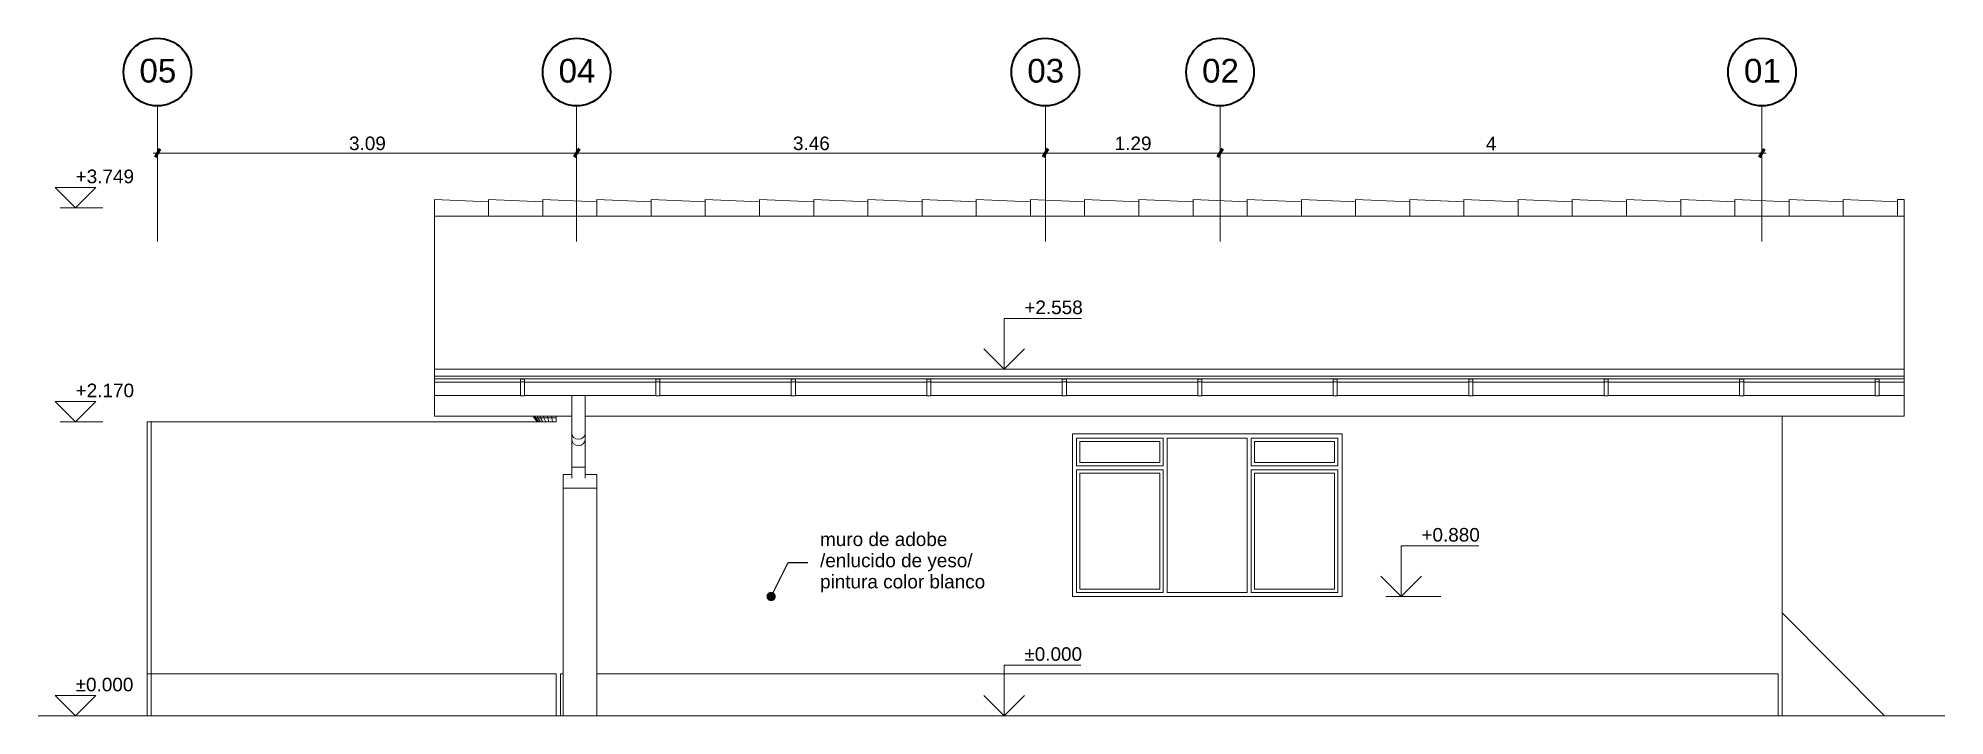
# Model space of a CAD drawing. Header units: metres. Extents: x -41 to 412, y -15 to 25.
# Drawn here: x 369.99 to 384.07, y -14.62 to -9.62 of the extents above; entities that cross this region are included whole.
import ezdxf

# ---------------------------------------------------------------- set-up
doc = ezdxf.new("R2010")
doc.units = ezdxf.units.M
doc.header["$MEASUREMENT"] = 0
for name, color, linetype in [('Annotation - Label', 7, 'Continuous'), ('Dimensioning - General', 7, 'Continuous'), ('Interior - Furniture', 7, 'Continuous'), ('Interior - Lamp', 7, 'Continuous'), ('Shell - Roof', 7, 'Continuous'), ('Site & Landscape - Terrain', 7, 'Continuous'), ('Structural - Bearing', 7, 'Continuous'), ('Structural - Grid', 7, 'Continuous')]:
    doc.layers.add(name, color=color, linetype=linetype)
doc.styles.add('GENERATED_STYLE_2', font='arial.ttf')
doc.dimstyles.new('GENERATED_STYLE__6', dxfattribs={"dimtxt": 0.18, "dimasz": 0.1368, "dimexe": 0.18, "dimexo": 0.0625, "dimgap": 0.09, "dimtad": 0, "dimtih": 1, "dimtoh": 1, "dimdec": 4, "dimzin": 0, "dimdsep": 46, "dimcen": 0.09, "dimadec": 0, "dimazin": 0, "dimtfac": 1, "dimtdec": 4, "dimtmove": 0, "dimatfit": 3, "dimldrblk": 'ARROWHEAD_11', "dimfxl": 1, "dimtolj": 1, "dimtzin": 0, "dimarcsym": 0})
doc.dimstyles.new('GENERATED_STYLE__7', dxfattribs={"dimtxt": 0.1, "dimasz": 0.0475, "dimexe": 0.18, "dimexo": 0.0625, "dimgap": 0.09, "dimtad": 1, "dimtih": 1, "dimtoh": 1, "dimzin": 0, "dimdsep": 46, "dimtxsty": 'GENERATED_STYLE_2', "dimblk": 'ARROWHEAD_2', "dimblk1": 'ARROWHEAD_2', "dimblk2": 'ARROWHEAD_2', "dimcen": 0.09, "dimclrd": 256, "dimclre": 256, "dimclrt": 5, "dimazin": 0, "dimtfac": 1, "dimtdec": 4, "dimtmove": 0, "dimatfit": 3, "dimfxl": 1, "dimtolj": 1, "dimtzin": 0, "dimarcsym": 0})

msp = doc.modelspace()

# ---------------------------------------------------------------- texts
at = {"layer": 'Annotation - Label', "color": 5, "linetype": 'Continuous', "lineweight": 25, "insert": (375.765, -13.489), "char_height": 0.1, "width": 1.25536, "attachment_point": 4, "line_spacing_factor": 0.937018, "style": 'GENERATED_STYLE_2'}
msp.add_mtext('\\A1;muro de adobe /enlucido de yeso/ pintura color blanco', dxfattribs=at)
at = {"layer": 'Dimensioning - General', "color": 5, "lineweight": 25, "char_height": 0.1, "attachment_point": 7, "style": 'GENERATED_STYLE_2'}
for s, insert in [('\\A1;+3.749', (370.27, -10.692)), ('\\A1;+2.558', (377.273, -11.658)), ('\\A1;+2.170', (370.27, -12.271)), ('\\A1;+0.880', (380.204, -13.336)), ('\\A1;±0.000', (377.273, -14.216)), ('\\A1;±0.000', (370.27, -14.441))]:
    msp.add_mtext(s, dxfattribs=dict(at, insert=insert))
at = {"layer": 'Structural - Grid', "color": 7, "lineweight": 13, "char_height": 0.175, "attachment_point": 4, "style": 'GENERATED_STYLE_2'}
for s, insert in [('\\A1;\\pt0;05', (370.741, -9.862)), ('\\A1;\\pt0;04', (373.835, -9.862)), ('\\A1;\\pt0;03', (377.295, -9.862)), ('\\A1;\\pt0;02', (378.585, -9.862)), ('\\A1;\\pt0;01', (382.585, -9.862))]:
    msp.add_mtext(s, dxfattribs=dict(at, insert=insert))

# ---------------------------------------------------------------- blocks, each defined once
blk = doc.blocks.new('*D63', base_point=(390.825, -14.621))
at = {"layer": 'Dimensioning - General', "color": 151, "linetype": 'Continuous', "lineweight": 20, "true_color": 0x80c2ff, "transparency": 16777216}
for p, q in [((370.843, -10.468), (370.874, -10.468)), ((370.874, -10.515), (370.874, -10.421)), ((370.874, -10.468), (373.968, -10.468)), ((373.968, -10.515), (373.968, -10.421))]:
    blk.add_line(p, q, dxfattribs=at)
at = {"layer": 'Dimensioning - General', "color": 7, "linetype": 'Continuous', "lineweight": 60, "transparency": 16777216}
for p, q in [((370.892, -10.436), (370.856, -10.499)), ((373.986, -10.436), (373.95, -10.499))]:
    blk.add_line(p, q, dxfattribs=at)
at = {"layer": 'Dimensioning - General', "color": 5, "lineweight": 25, "transparency": 16777216, "insert": (372.288, -10.448), "char_height": 0.1, "attachment_point": 7, "style": 'GENERATED_STYLE_2'}
blk.add_mtext('\\A1;3.09', dxfattribs=at)
blk = doc.blocks.new('ARROWHEAD_2')
at = {"color": 0, "linetype": 'Continuous', "lineweight": 0}
for p, q in [((0, 0), (-1, 0)), ((-0.38, -0.66), (0.38, 0.66))]:
    blk.add_line(p, q, dxfattribs=at)
blk = doc.blocks.new('*D64', base_point=(390.825, -14.621))
at = {"layer": 'Dimensioning - General', "color": 7, "linetype": 'Continuous', "lineweight": 60, "transparency": 16777216}
for p, q in [((373.986, -10.436), (373.95, -10.499)), ((377.446, -10.436), (377.41, -10.499))]:
    blk.add_line(p, q, dxfattribs=at)
at = {"layer": 'Dimensioning - General', "color": 151, "linetype": 'Continuous', "lineweight": 20, "true_color": 0x80c2ff, "transparency": 16777216}
for p, q in [((373.968, -10.515), (373.968, -10.421)), ((373.968, -10.468), (377.428, -10.468)), ((377.428, -10.515), (377.428, -10.421))]:
    blk.add_line(p, q, dxfattribs=at)
at = {"layer": 'Dimensioning - General', "color": 5, "lineweight": 25, "transparency": 16777216, "insert": (375.565, -10.448), "char_height": 0.1, "attachment_point": 7, "style": 'GENERATED_STYLE_2'}
blk.add_mtext('\\A1;3.46', dxfattribs=at)
blk = doc.blocks.new('*D65', base_point=(390.825, -14.621))
at = {"layer": 'Dimensioning - General', "color": 7, "linetype": 'Continuous', "lineweight": 60, "transparency": 16777216}
for p, q in [((377.446, -10.436), (377.41, -10.499)), ((378.736, -10.436), (378.7, -10.499))]:
    blk.add_line(p, q, dxfattribs=at)
at = {"layer": 'Dimensioning - General', "color": 151, "linetype": 'Continuous', "lineweight": 20, "true_color": 0x80c2ff, "transparency": 16777216}
for p, q in [((377.428, -10.515), (377.428, -10.421)), ((377.428, -10.468), (378.718, -10.468)), ((378.718, -10.515), (378.718, -10.421))]:
    blk.add_line(p, q, dxfattribs=at)
at = {"layer": 'Dimensioning - General', "color": 5, "lineweight": 25, "transparency": 16777216, "insert": (377.94, -10.448), "char_height": 0.1, "attachment_point": 7, "style": 'GENERATED_STYLE_2'}
blk.add_mtext('\\A1;1.29', dxfattribs=at)
blk = doc.blocks.new('*D66', base_point=(390.825, -14.621))
at = {"layer": 'Dimensioning - General', "color": 7, "linetype": 'Continuous', "lineweight": 60, "transparency": 16777216}
for p, q in [((378.736, -10.436), (378.7, -10.499)), ((382.7, -10.499), (382.736, -10.436))]:
    blk.add_line(p, q, dxfattribs=at)
at = {"layer": 'Dimensioning - General', "color": 151, "linetype": 'Continuous', "lineweight": 20, "true_color": 0x80c2ff, "transparency": 16777216}
for p, q in [((378.718, -10.515), (378.718, -10.421)), ((378.718, -10.468), (382.718, -10.468)), ((382.718, -10.515), (382.718, -10.421)), ((382.718, -10.468), (382.748, -10.468))]:
    blk.add_line(p, q, dxfattribs=at)
at = {"layer": 'Dimensioning - General', "color": 5, "lineweight": 25, "transparency": 16777216, "insert": (380.68, -10.448), "char_height": 0.1, "attachment_point": 7, "style": 'GENERATED_STYLE_2'}
blk.add_mtext('\\A1;4', dxfattribs=at)
blk = doc.blocks.new('ARROWHEAD_11')
at = {"color": 0, "linetype": 'Continuous', "lineweight": 0}
blk.add_line((0, 0), (-1, 0), dxfattribs=at)
at = {"color": 0, "linetype": 'Continuous', "lineweight": 0, "const_width": 0.25, "flags": 128}
blk.add_lwpolyline([(-0.125, 0, 1), (0.125, 0, 1)], format="xyb", close=True, dxfattribs=at)

# ---------------------------------------------------------------- dimensions: what is measured, and where the dimension line sits
at = {"layer": 'Dimensioning - General', "color": 151, "linetype": 'Continuous', "lineweight": 20, "true_color": 0x80c2ff}
for base, p1, p2, picture, middle in [((373.968, -10.468), (370.874, -10.468), (373.968, -10.468), '*D63', (372.418, -10.398)), ((377.428, -10.468), (373.968, -10.468), (377.428, -10.468), '*D64', (375.695, -10.398)), ((378.718, -10.468), (377.428, -10.468), (378.718, -10.468), '*D65', (378.07, -10.398)), ((382.718, -10.468), (378.718, -10.468), (382.718, -10.468), '*D66', (380.718, -10.398))]:
    dim = msp.add_linear_dim(base=base, p1=p1, p2=p2, dimstyle='GENERATED_STYLE__7', dxfattribs=at)
    dim.commit()
    dim.dimension.update_dxf_attribs({"geometry": picture, "text_midpoint": middle, "dimtype": 160})

# ---------------------------------------------------------------- linework, layer by layer
at = {"layer": 'Dimensioning - General', "color": 7, "linetype": 'Continuous', "lineweight": 13}
for p, q in [((370.27, -10.872), (370.12, -10.722)), ((370.12, -10.722), (370.42, -10.722)), ((370.42, -10.722), (370.27, -10.872)), ((377.123, -12.063), (377.123, -11.688)), ((377.123, -11.688), (377.695, -11.688)), ((377.123, -12.063), (376.973, -11.913)), ((377.273, -11.913), (377.123, -12.063)), ((370.27, -12.451), (370.12, -12.301)), ((370.12, -12.301), (370.42, -12.301)), ((370.42, -12.301), (370.27, -12.451)), ((380.054, -13.741), (380.054, -13.366)), ((380.054, -13.366), (380.627, -13.366)), ((380.054, -13.741), (379.904, -13.591)), ((380.204, -13.591), (380.054, -13.741)), ((377.123, -14.621), (377.123, -14.246)), ((377.123, -14.246), (377.69, -14.246)), ((370.27, -14.621), (370.12, -14.471)), ((370.12, -14.471), (370.42, -14.471)), ((370.42, -14.471), (370.27, -14.621)), ((377.123, -14.621), (376.973, -14.471)), ((377.273, -14.471), (377.123, -14.621))]:
    msp.add_line(p, q, dxfattribs=at)
at = {"layer": 'Dimensioning - General', "color": 151, "linetype": 'Continuous', "lineweight": 20, "true_color": 0x80c2ff}
for p, q in [((370.27, -10.872), (370.157, -10.872)), ((370.27, -10.872), (370.47, -10.872)), ((377.123, -12.063), (377.01, -12.063)), ((377.123, -12.063), (377.416, -12.063)), ((370.27, -12.451), (370.157, -12.451)), ((370.27, -12.451), (370.47, -12.451)), ((380.054, -13.741), (379.942, -13.741)), ((380.054, -13.741), (380.348, -13.741)), ((370.27, -14.621), (370.07, -14.621)), ((370.27, -14.621), (370.382, -14.621)), ((377.123, -14.621), (377.01, -14.621)), ((377.123, -14.621), (377.416, -14.621))]:
    msp.add_line(p, q, dxfattribs=at)
at = {"layer": 'Interior - Furniture', "color": 104, "linetype": 'Continuous', "lineweight": 13, "true_color": 0x029e21}
for p, q in [((372.918, -10.81), (372.918, -10.825)), ((373.318, -10.829), (372.918, -10.81)), ((372.918, -10.81), (372.918, -10.81)), ((372.918, -10.825), (372.918, -10.853)), ((373.318, -10.81), (373.318, -10.825)), ((373.718, -10.829), (373.318, -10.81)), ((373.318, -10.81), (373.318, -10.81)), ((373.318, -10.825), (373.318, -10.853)), ((373.318, -10.829), (373.318, -10.829)), ((373.718, -10.81), (373.718, -10.825)), ((374.118, -10.829), (373.718, -10.81)), ((373.718, -10.81), (373.718, -10.81)), ((373.718, -10.825), (373.718, -10.853)), ((373.718, -10.829), (373.718, -10.829)), ((374.118, -10.81), (374.118, -10.825)), ((374.518, -10.829), (374.118, -10.81)), ((374.118, -10.81), (374.118, -10.81)), ((374.118, -10.825), (374.118, -10.853)), ((374.118, -10.829), (374.118, -10.829)), ((374.518, -10.81), (374.518, -10.825)), ((374.918, -10.829), (374.518, -10.81)), ((374.518, -10.81), (374.518, -10.81)), ((374.518, -10.825), (374.518, -10.853)), ((374.518, -10.829), (374.518, -10.829)), ((374.918, -10.81), (374.918, -10.825)), ((375.318, -10.829), (374.918, -10.81)), ((374.918, -10.81), (374.918, -10.81)), ((374.918, -10.825), (374.918, -10.853)), ((374.918, -10.829), (374.918, -10.829)), ((375.318, -10.81), (375.318, -10.825)), ((375.718, -10.829), (375.318, -10.81)), ((375.318, -10.81), (375.318, -10.81)), ((375.318, -10.825), (375.318, -10.853)), ((375.318, -10.829), (375.318, -10.829)), ((375.718, -10.81), (375.718, -10.825)), ((376.118, -10.829), (375.718, -10.81)), ((375.718, -10.81), (375.718, -10.81)), ((375.718, -10.825), (375.718, -10.853)), ((375.718, -10.829), (375.718, -10.829)), ((376.118, -10.81), (376.118, -10.825)), ((376.518, -10.829), (376.118, -10.81)), ((376.118, -10.81), (376.118, -10.81)), ((376.118, -10.825), (376.118, -10.853)), ((376.118, -10.829), (376.118, -10.829)), ((376.518, -10.81), (376.518, -10.825)), ((376.918, -10.829), (376.518, -10.81)), ((376.518, -10.81), (376.518, -10.81)), ((376.518, -10.825), (376.518, -10.853)), ((376.518, -10.829), (376.518, -10.829)), ((376.918, -10.81), (376.918, -10.825)), ((377.318, -10.829), (376.918, -10.81)), ((376.918, -10.81), (376.918, -10.81)), ((376.918, -10.825), (376.918, -10.853)), ((376.918, -10.829), (376.918, -10.829)), ((377.318, -10.81), (377.318, -10.825)), ((377.718, -10.829), (377.318, -10.81)), ((377.318, -10.81), (377.318, -10.81)), ((377.318, -10.825), (377.318, -10.853)), ((377.318, -10.829), (377.318, -10.829)), ((377.718, -10.81), (377.718, -10.825)), ((378.118, -10.829), (377.718, -10.81)), ((377.718, -10.81), (377.718, -10.81)), ((377.718, -10.825), (377.718, -10.853)), ((377.718, -10.829), (377.718, -10.829)), ((378.118, -10.81), (378.118, -10.825)), ((378.518, -10.829), (378.118, -10.81)), ((378.118, -10.81), (378.118, -10.81)), ((378.118, -10.825), (378.118, -10.853)), ((378.118, -10.829), (378.118, -10.829)), ((378.518, -10.81), (378.518, -10.825)), ((378.918, -10.829), (378.518, -10.81)), ((378.518, -10.81), (378.518, -10.81)), ((378.518, -10.825), (378.518, -10.853)), ((378.518, -10.829), (378.518, -10.829)), ((378.918, -10.81), (378.918, -10.825)), ((379.318, -10.829), (378.918, -10.81)), ((378.918, -10.81), (378.918, -10.81)), ((378.918, -10.825), (378.918, -10.853)), ((378.918, -10.829), (378.918, -10.829)), ((379.318, -10.81), (379.318, -10.825)), ((379.718, -10.829), (379.318, -10.81)), ((379.318, -10.81), (379.318, -10.81)), ((379.318, -10.825), (379.318, -10.853)), ((379.318, -10.829), (379.318, -10.829)), ((379.718, -10.81), (379.718, -10.825)), ((380.118, -10.829), (379.718, -10.81)), ((379.718, -10.81), (379.718, -10.81)), ((379.718, -10.825), (379.718, -10.853)), ((379.718, -10.829), (379.718, -10.829)), ((380.118, -10.81), (380.118, -10.825)), ((380.518, -10.829), (380.118, -10.81)), ((380.118, -10.81), (380.118, -10.81)), ((380.118, -10.825), (380.118, -10.853)), ((380.118, -10.829), (380.118, -10.829)), ((380.518, -10.81), (380.518, -10.825)), ((380.918, -10.829), (380.518, -10.81)), ((380.518, -10.81), (380.518, -10.81)), ((380.518, -10.825), (380.518, -10.853)), ((380.518, -10.829), (380.518, -10.829)), ((380.918, -10.81), (380.918, -10.825)), ((381.318, -10.829), (380.918, -10.81)), ((380.918, -10.81), (380.918, -10.81)), ((380.918, -10.825), (380.918, -10.853)), ((380.918, -10.829), (380.918, -10.829)), ((381.318, -10.81), (381.318, -10.825)), ((381.718, -10.829), (381.318, -10.81)), ((381.318, -10.81), (381.318, -10.81)), ((381.318, -10.825), (381.318, -10.853)), ((381.318, -10.829), (381.318, -10.829)), ((381.718, -10.81), (381.718, -10.825)), ((382.118, -10.829), (381.718, -10.81)), ((381.718, -10.81), (381.718, -10.81)), ((381.718, -10.825), (381.718, -10.853)), ((381.718, -10.829), (381.718, -10.829)), ((382.118, -10.81), (382.118, -10.825)), ((382.518, -10.829), (382.118, -10.81)), ((382.118, -10.81), (382.118, -10.81)), ((382.118, -10.825), (382.118, -10.853)), ((382.118, -10.829), (382.118, -10.829)), ((382.518, -10.81), (382.518, -10.825)), ((382.918, -10.829), (382.518, -10.81)), ((382.518, -10.81), (382.518, -10.81)), ((382.518, -10.825), (382.518, -10.853)), ((382.518, -10.829), (382.518, -10.829)), ((382.918, -10.81), (382.918, -10.825)), ((383.318, -10.829), (382.918, -10.81)), ((382.918, -10.81), (382.918, -10.81)), ((382.918, -10.825), (382.918, -10.853)), ((382.918, -10.829), (382.918, -10.829)), ((383.318, -10.81), (383.318, -10.825)), ((383.718, -10.829), (383.318, -10.81)), ((383.318, -10.81), (383.318, -10.81)), ((383.318, -10.825), (383.318, -10.853)), ((383.318, -10.829), (383.318, -10.829)), ((383.718, -10.81), (383.718, -10.825)), ((383.768, -10.812), (383.718, -10.81)), ((383.718, -10.81), (383.718, -10.81)), ((383.718, -10.825), (383.718, -10.853)), ((383.718, -10.829), (383.718, -10.829)), ((383.768, -10.827), (383.768, -10.812)), ((383.768, -10.854), (383.768, -10.827)), ((372.918, -10.853), (372.918, -10.891)), ((372.918, -10.891), (372.918, -10.934)), ((373.318, -10.934), (372.918, -10.934)), ((372.918, -10.934), (372.918, -10.934)), ((373.318, -10.853), (373.318, -10.891)), ((373.318, -10.891), (373.318, -10.934)), ((373.318, -10.934), (373.318, -10.934)), ((373.718, -10.934), (373.318, -10.934)), ((373.318, -10.934), (373.318, -10.934)), ((373.718, -10.853), (373.718, -10.891)), ((373.718, -10.891), (373.718, -10.934)), ((373.718, -10.934), (373.718, -10.934)), ((374.118, -10.934), (373.718, -10.934)), ((373.718, -10.934), (373.718, -10.934)), ((374.118, -10.853), (374.118, -10.891)), ((374.118, -10.891), (374.118, -10.934)), ((374.118, -10.934), (374.118, -10.934)), ((374.518, -10.934), (374.118, -10.934)), ((374.118, -10.934), (374.118, -10.934)), ((374.518, -10.853), (374.518, -10.891)), ((374.518, -10.891), (374.518, -10.934)), ((374.518, -10.934), (374.518, -10.934)), ((374.918, -10.934), (374.518, -10.934)), ((374.518, -10.934), (374.518, -10.934)), ((374.918, -10.853), (374.918, -10.891)), ((374.918, -10.891), (374.918, -10.934)), ((374.918, -10.934), (374.918, -10.934)), ((375.318, -10.934), (374.918, -10.934)), ((374.918, -10.934), (374.918, -10.934)), ((375.318, -10.853), (375.318, -10.891)), ((375.318, -10.891), (375.318, -10.934)), ((375.318, -10.934), (375.318, -10.934)), ((375.718, -10.934), (375.318, -10.934)), ((375.318, -10.934), (375.318, -10.934)), ((375.718, -10.853), (375.718, -10.891)), ((375.718, -10.891), (375.718, -10.934)), ((375.718, -10.934), (375.718, -10.934)), ((376.118, -10.934), (375.718, -10.934)), ((375.718, -10.934), (375.718, -10.934)), ((376.118, -10.853), (376.118, -10.891)), ((376.118, -10.891), (376.118, -10.934)), ((376.118, -10.934), (376.118, -10.934)), ((376.518, -10.934), (376.118, -10.934)), ((376.118, -10.934), (376.118, -10.934)), ((376.518, -10.853), (376.518, -10.891)), ((376.518, -10.891), (376.518, -10.934)), ((376.518, -10.934), (376.518, -10.934)), ((376.918, -10.934), (376.518, -10.934)), ((376.518, -10.934), (376.518, -10.934)), ((376.918, -10.853), (376.918, -10.891)), ((376.918, -10.891), (376.918, -10.934)), ((376.918, -10.934), (376.918, -10.934)), ((377.318, -10.934), (376.918, -10.934)), ((376.918, -10.934), (376.918, -10.934)), ((377.318, -10.853), (377.318, -10.891)), ((377.318, -10.891), (377.318, -10.934)), ((377.318, -10.934), (377.318, -10.934)), ((377.718, -10.934), (377.318, -10.934)), ((377.318, -10.934), (377.318, -10.934)), ((377.718, -10.853), (377.718, -10.891)), ((377.718, -10.891), (377.718, -10.934)), ((377.718, -10.934), (377.718, -10.934)), ((378.118, -10.934), (377.718, -10.934)), ((377.718, -10.934), (377.718, -10.934)), ((378.118, -10.853), (378.118, -10.891)), ((378.118, -10.891), (378.118, -10.934)), ((378.118, -10.934), (378.118, -10.934)), ((378.518, -10.934), (378.118, -10.934)), ((378.118, -10.934), (378.118, -10.934)), ((378.518, -10.853), (378.518, -10.891)), ((378.518, -10.891), (378.518, -10.934)), ((378.518, -10.934), (378.518, -10.934)), ((378.918, -10.934), (378.518, -10.934)), ((378.518, -10.934), (378.518, -10.934)), ((378.918, -10.853), (378.918, -10.891)), ((378.918, -10.891), (378.918, -10.934)), ((378.918, -10.934), (378.918, -10.934)), ((379.318, -10.934), (378.918, -10.934)), ((378.918, -10.934), (378.918, -10.934)), ((379.318, -10.853), (379.318, -10.891)), ((379.318, -10.891), (379.318, -10.934)), ((379.318, -10.934), (379.318, -10.934)), ((379.718, -10.934), (379.318, -10.934)), ((379.318, -10.934), (379.318, -10.934)), ((379.718, -10.853), (379.718, -10.891)), ((379.718, -10.891), (379.718, -10.934)), ((379.718, -10.934), (379.718, -10.934)), ((380.118, -10.934), (379.718, -10.934)), ((379.718, -10.934), (379.718, -10.934)), ((380.118, -10.853), (380.118, -10.891)), ((380.118, -10.891), (380.118, -10.934)), ((380.118, -10.934), (380.118, -10.934)), ((380.518, -10.934), (380.118, -10.934)), ((380.118, -10.934), (380.118, -10.934)), ((380.518, -10.853), (380.518, -10.891)), ((380.518, -10.891), (380.518, -10.934)), ((380.518, -10.934), (380.518, -10.934)), ((380.918, -10.934), (380.518, -10.934)), ((380.518, -10.934), (380.518, -10.934)), ((380.918, -10.853), (380.918, -10.891)), ((380.918, -10.891), (380.918, -10.934)), ((380.918, -10.934), (380.918, -10.934)), ((381.318, -10.934), (380.918, -10.934)), ((380.918, -10.934), (380.918, -10.934)), ((381.318, -10.853), (381.318, -10.891)), ((381.318, -10.891), (381.318, -10.934)), ((381.318, -10.934), (381.318, -10.934)), ((381.718, -10.934), (381.318, -10.934)), ((381.318, -10.934), (381.318, -10.934)), ((381.718, -10.853), (381.718, -10.891)), ((381.718, -10.891), (381.718, -10.934)), ((381.718, -10.934), (381.718, -10.934)), ((382.118, -10.934), (381.718, -10.934)), ((381.718, -10.934), (381.718, -10.934)), ((382.118, -10.853), (382.118, -10.891)), ((382.118, -10.891), (382.118, -10.934)), ((382.118, -10.934), (382.118, -10.934)), ((382.518, -10.934), (382.118, -10.934)), ((382.118, -10.934), (382.118, -10.934)), ((382.518, -10.853), (382.518, -10.891)), ((382.518, -10.891), (382.518, -10.934)), ((382.518, -10.934), (382.518, -10.934)), ((382.918, -10.934), (382.518, -10.934)), ((382.518, -10.934), (382.518, -10.934)), ((382.918, -10.853), (382.918, -10.891)), ((382.918, -10.891), (382.918, -10.934)), ((382.918, -10.934), (382.918, -10.934)), ((383.318, -10.934), (382.918, -10.934)), ((382.918, -10.934), (382.918, -10.934)), ((383.318, -10.853), (383.318, -10.891)), ((383.318, -10.891), (383.318, -10.934)), ((383.318, -10.934), (383.318, -10.934)), ((383.718, -10.934), (383.318, -10.934)), ((383.318, -10.934), (383.318, -10.934)), ((383.718, -10.853), (383.718, -10.891)), ((383.718, -10.891), (383.718, -10.934)), ((383.718, -10.934), (383.718, -10.934)), ((383.768, -10.934), (383.718, -10.934)), ((383.718, -10.934), (383.718, -10.934)), ((383.768, -10.892), (383.768, -10.854)), ((383.768, -10.934), (383.768, -10.892)), ((372.918, -12.134), (372.918, -12.114)), ((372.918, -12.134), (383.768, -12.134)), ((372.918, -12.158), (373.553, -12.158)), ((372.918, -12.158), (372.918, -12.258)), ((373.553, -12.156), (373.553, -12.136)), ((373.553, -12.136), (373.583, -12.136)), ((373.553, -12.156), (373.553, -12.26)), ((373.583, -12.156), (373.553, -12.156)), ((373.583, -12.136), (373.583, -12.156)), ((373.583, -12.156), (373.583, -12.26)), ((373.583, -12.158), (374.553, -12.158)), ((374.553, -12.156), (374.553, -12.136)), ((374.553, -12.136), (374.583, -12.136)), ((374.553, -12.156), (374.553, -12.26)), ((374.583, -12.156), (374.553, -12.156)), ((374.583, -12.136), (374.583, -12.156)), ((374.583, -12.156), (374.583, -12.26)), ((374.583, -12.158), (375.553, -12.158)), ((375.553, -12.156), (375.553, -12.136)), ((375.553, -12.136), (375.583, -12.136)), ((375.553, -12.156), (375.553, -12.26)), ((375.583, -12.156), (375.553, -12.156)), ((375.583, -12.136), (375.583, -12.156)), ((375.583, -12.156), (375.583, -12.26)), ((375.583, -12.158), (376.553, -12.158)), ((376.553, -12.156), (376.553, -12.136)), ((376.553, -12.136), (376.583, -12.136)), ((376.553, -12.156), (376.553, -12.26)), ((376.583, -12.156), (376.553, -12.156)), ((376.583, -12.136), (376.583, -12.156)), ((376.583, -12.156), (376.583, -12.26)), ((376.583, -12.158), (377.553, -12.158)), ((377.553, -12.156), (377.553, -12.136)), ((377.553, -12.136), (377.583, -12.136)), ((377.553, -12.156), (377.553, -12.26)), ((377.583, -12.156), (377.553, -12.156)), ((377.583, -12.136), (377.583, -12.156)), ((377.583, -12.156), (377.583, -12.26)), ((377.583, -12.158), (378.553, -12.158)), ((378.553, -12.156), (378.553, -12.136)), ((378.553, -12.136), (378.583, -12.136)), ((378.553, -12.156), (378.553, -12.26)), ((378.583, -12.156), (378.553, -12.156)), ((378.583, -12.136), (378.583, -12.156)), ((378.583, -12.156), (378.583, -12.26)), ((378.583, -12.158), (379.553, -12.158)), ((379.553, -12.156), (379.553, -12.136)), ((379.553, -12.136), (379.583, -12.136)), ((379.553, -12.156), (379.553, -12.26)), ((379.583, -12.156), (379.553, -12.156)), ((379.583, -12.136), (379.583, -12.156)), ((379.583, -12.156), (379.583, -12.26)), ((379.583, -12.158), (380.553, -12.158)), ((380.553, -12.156), (380.553, -12.136)), ((380.553, -12.136), (380.583, -12.136)), ((380.553, -12.156), (380.553, -12.26)), ((380.583, -12.156), (380.553, -12.156)), ((380.583, -12.136), (380.583, -12.156)), ((380.583, -12.156), (380.583, -12.26)), ((380.583, -12.158), (381.553, -12.158)), ((381.553, -12.156), (381.553, -12.136)), ((381.553, -12.136), (381.583, -12.136)), ((381.553, -12.156), (381.553, -12.26)), ((381.583, -12.156), (381.553, -12.156)), ((381.583, -12.136), (381.583, -12.156)), ((381.583, -12.156), (381.583, -12.26)), ((381.583, -12.158), (382.553, -12.158)), ((382.553, -12.156), (382.553, -12.136)), ((382.553, -12.136), (382.583, -12.136)), ((382.553, -12.156), (382.553, -12.26)), ((382.583, -12.156), (382.553, -12.156)), ((382.583, -12.136), (382.583, -12.156)), ((382.583, -12.156), (382.583, -12.26)), ((382.583, -12.158), (383.553, -12.158)), ((383.553, -12.156), (383.553, -12.136)), ((383.553, -12.136), (383.583, -12.136)), ((383.553, -12.156), (383.553, -12.26)), ((383.583, -12.156), (383.553, -12.156)), ((383.583, -12.136), (383.583, -12.156)), ((383.583, -12.156), (383.583, -12.26)), ((383.583, -12.158), (383.768, -12.158)), ((383.768, -12.134), (383.768, -12.114)), ((383.768, -12.158), (383.768, -12.258)), ((372.918, -12.258), (373.553, -12.258)), ((373.583, -12.26), (373.553, -12.26)), ((373.583, -12.258), (374.553, -12.258)), ((374.583, -12.26), (374.553, -12.26)), ((374.583, -12.258), (375.553, -12.258)), ((375.583, -12.26), (375.553, -12.26)), ((375.583, -12.258), (376.553, -12.258)), ((376.583, -12.26), (376.553, -12.26)), ((376.583, -12.258), (377.553, -12.258)), ((377.583, -12.26), (377.553, -12.26)), ((377.583, -12.258), (378.553, -12.258)), ((378.583, -12.26), (378.553, -12.26)), ((378.583, -12.258), (379.553, -12.258)), ((379.583, -12.26), (379.553, -12.26)), ((379.583, -12.258), (380.553, -12.258)), ((380.583, -12.26), (380.553, -12.26)), ((380.583, -12.258), (381.553, -12.258)), ((381.583, -12.26), (381.553, -12.26)), ((381.583, -12.258), (382.553, -12.258)), ((382.583, -12.26), (382.553, -12.26)), ((382.583, -12.258), (383.553, -12.258)), ((383.583, -12.26), (383.553, -12.26)), ((383.583, -12.258), (383.768, -12.258))]:
    msp.add_line(p, q, dxfattribs=at)
at = {"layer": 'Interior - Furniture', "color": 95, "linetype": 'Continuous', "lineweight": 15, "true_color": 0x41c341}
for p, q in [((373.932, -12.258), (373.932, -12.533)), ((374.032, -12.258), (374.032, -12.533)), ((373.935, -12.551), (373.932, -12.533)), ((373.932, -12.533), (373.932, -12.579)), ((373.935, -12.597), (373.932, -12.579)), ((373.932, -12.579), (373.932, -12.785)), ((373.946, -12.566), (373.935, -12.551)), ((373.946, -12.613), (373.935, -12.597)), ((373.962, -12.576), (373.946, -12.566)), ((373.962, -12.623), (373.946, -12.613)), ((373.982, -12.58), (373.962, -12.576)), ((373.982, -12.627), (373.962, -12.623)), ((374.001, -12.576), (373.982, -12.58)), ((374.001, -12.623), (373.982, -12.627)), ((374.017, -12.566), (374.001, -12.576)), ((374.017, -12.613), (374.001, -12.623)), ((374.028, -12.551), (374.017, -12.566)), ((374.028, -12.597), (374.017, -12.613)), ((374.032, -12.533), (374.028, -12.551)), ((374.032, -12.579), (374.028, -12.597)), ((374.032, -12.533), (374.032, -12.579)), ((374.032, -12.579), (374.032, -12.785)), ((373.932, -12.785), (373.932, -12.866)), ((373.935, -12.785), (373.932, -12.785)), ((373.946, -12.785), (373.935, -12.785)), ((373.962, -12.785), (373.946, -12.785)), ((373.982, -12.785), (373.962, -12.785)), ((374.001, -12.785), (373.982, -12.785)), ((374.017, -12.785), (374.001, -12.785)), ((374.028, -12.785), (374.017, -12.785)), ((374.032, -12.785), (374.028, -12.785)), ((374.032, -12.785), (374.032, -12.866))]:
    msp.add_line(p, q, dxfattribs=at)
at = {"layer": 'Interior - Lamp', "color": 2, "linetype": 'Continuous', "lineweight": 13, "true_color": 0xffeb28}
for p, q in [((373.647, -12.409), (373.654, -12.422)), ((373.65, -12.409), (373.657, -12.422)), ((373.654, -12.422), (373.657, -12.422)), ((373.654, -12.422), (373.678, -12.451)), ((373.657, -12.422), (373.667, -12.422)), ((373.657, -12.422), (373.681, -12.451)), ((373.66, -12.409), (373.667, -12.422)), ((373.667, -12.422), (373.682, -12.422)), ((373.667, -12.422), (373.689, -12.451)), ((373.676, -12.409), (373.682, -12.422)), ((373.682, -12.422), (373.702, -12.422)), ((373.682, -12.422), (373.702, -12.451)), ((373.697, -12.409), (373.702, -12.422)), ((373.702, -12.422), (373.727, -12.422)), ((373.702, -12.422), (373.719, -12.451)), ((373.723, -12.409), (373.727, -12.422)), ((373.727, -12.422), (373.755, -12.422)), ((373.727, -12.422), (373.74, -12.451)), ((373.752, -12.409), (373.755, -12.422)), ((373.755, -12.422), (373.786, -12.422)), ((373.755, -12.422), (373.764, -12.451)), ((373.785, -12.409), (373.786, -12.422)), ((373.786, -12.422), (373.818, -12.422)), ((373.786, -12.422), (373.791, -12.451))]:
    msp.add_line(p, q, dxfattribs=at)
at = {"layer": 'Shell - Roof', "color": 23, "linetype": 'Continuous', "lineweight": 13, "true_color": 0xbf8080}
for p, q in [((372.918, -10.934), (372.918, -12.063)), ((383.768, -12.063), (383.768, -10.934)), ((372.918, -12.063), (383.768, -12.063)), ((372.918, -12.063), (372.918, -12.114)), ((383.768, -12.063), (383.768, -12.114)), ((383.768, -12.114), (372.918, -12.114)), ((372.918, -12.134), (372.918, -12.158)), ((383.768, -12.134), (383.768, -12.158)), ((372.918, -12.258), (372.918, -12.409)), ((383.768, -12.258), (383.768, -12.409)), ((373.932, -12.409), (372.918, -12.409)), ((383.768, -12.409), (374.032, -12.409))]:
    msp.add_line(p, q, dxfattribs=at)
at = {"layer": 'Site & Landscape - Terrain', "color": 54, "linetype": 'Continuous', "lineweight": 13}
for p, q in [((373.868, -12.841), (373.932, -12.841)), ((373.868, -12.841), (373.868, -12.941)), ((373.868, -12.941), (374.118, -12.941)), ((373.868, -12.941), (373.868, -14.621)), ((374.032, -12.841), (374.118, -12.841)), ((374.118, -12.941), (374.118, -12.841)), ((374.118, -12.941), (374.118, -14.621)), ((383.623, -14.621), (382.868, -13.861))]:
    msp.add_line(p, q, dxfattribs=at)
at = {"layer": 'Structural - Bearing', "color": 251, "linetype": 'Continuous', "lineweight": 20, "true_color": 0x6a6a6a}
for p, q in [((370.798, -12.451), (370.827, -12.451)), ((370.798, -12.451), (370.798, -14.311)), ((370.827, -12.451), (370.828, -12.451)), ((370.828, -12.451), (373.818, -12.451)), ((370.828, -12.451), (370.828, -14.311)), ((373.818, -12.451), (373.818, -12.409)), ((382.868, -12.409), (382.868, -14.311)), ((377.628, -13.741), (377.628, -12.541)), ((377.628, -12.541), (379.618, -12.541)), ((379.618, -12.541), (379.618, -13.741)), ((379.618, -13.741), (377.628, -13.741)), ((370.798, -14.311), (370.798, -14.621)), ((370.798, -14.311), (370.827, -14.311)), ((370.827, -14.311), (370.828, -14.311)), ((370.828, -14.311), (370.828, -14.621)), ((370.828, -14.311), (373.818, -14.311)), ((370.828, -14.621), (370.828, -14.311)), ((370.828, -14.311), (370.828, -14.311)), ((373.818, -14.621), (373.818, -14.311)), ((373.848, -14.311), (373.868, -14.311)), ((373.848, -14.311), (373.848, -14.621)), ((382.568, -14.311), (374.118, -14.311)), ((382.838, -14.311), (382.568, -14.311)), ((382.838, -14.621), (382.838, -14.311)), ((382.868, -14.311), (382.868, -14.621))]:
    msp.add_line(p, q, dxfattribs=at)
at = {"layer": 'Structural - Bearing', "color": 30, "linetype": 'Continuous', "lineweight": 18, "true_color": 0xff6600}
for p, q in [((377.658, -12.776), (377.658, -12.571)), ((377.658, -12.571), (378.298, -12.571)), ((377.683, -12.751), (377.683, -12.596)), ((377.683, -12.596), (378.273, -12.596)), ((378.273, -12.596), (378.273, -12.751)), ((378.298, -12.571), (378.298, -12.776)), ((378.328, -13.711), (378.328, -12.571)), ((378.328, -12.571), (378.918, -12.571)), ((378.918, -12.571), (378.918, -13.711)), ((378.948, -12.776), (378.948, -12.571)), ((378.948, -12.571), (379.588, -12.571)), ((378.973, -12.751), (378.973, -12.596)), ((378.973, -12.596), (379.563, -12.596)), ((379.563, -12.596), (379.563, -12.751)), ((379.588, -12.571), (379.588, -12.776)), ((378.298, -12.776), (377.658, -12.776)), ((377.658, -13.711), (377.658, -12.806)), ((377.658, -12.806), (378.298, -12.806)), ((378.273, -12.751), (377.683, -12.751)), ((378.298, -12.806), (378.298, -13.711)), ((379.588, -12.776), (378.948, -12.776)), ((378.948, -13.711), (378.948, -12.806)), ((378.948, -12.806), (379.588, -12.806)), ((379.563, -12.751), (378.973, -12.751)), ((379.588, -12.806), (379.588, -13.711)), ((377.683, -13.686), (377.683, -12.831)), ((377.683, -12.831), (378.273, -12.831)), ((378.273, -12.831), (378.273, -13.686)), ((378.973, -13.686), (378.973, -12.831)), ((378.973, -12.831), (379.563, -12.831)), ((379.563, -12.831), (379.563, -13.686)), ((378.298, -13.711), (377.658, -13.711)), ((378.273, -13.686), (377.683, -13.686)), ((378.918, -13.711), (378.328, -13.711)), ((379.588, -13.711), (378.948, -13.711)), ((379.563, -13.686), (378.973, -13.686))]:
    msp.add_line(p, q, dxfattribs=at)
at = {"layer": 'Structural - Bearing', "color": 123, "linetype": 'Continuous', "lineweight": 20, "true_color": 0x71cebe}
for p, q in [((369.993, -14.621), (370.033, -14.621)), ((370.033, -14.621), (383.668, -14.621)), ((383.668, -14.621), (383.918, -14.621)), ((383.918, -14.621), (384.068, -14.621))]:
    msp.add_line(p, q, dxfattribs=at)
at = {"layer": 'Structural - Grid', "color": 104, "linetype": 'Continuous', "lineweight": 13, "true_color": 0x029e21}
for p, q in [((370.874, -10.121), (370.874, -11.121)), ((370.874, -10.121), (370.874, -10.121)), ((373.968, -10.121), (373.968, -11.121)), ((373.968, -10.121), (373.968, -10.121)), ((377.428, -10.121), (377.428, -11.121)), ((377.428, -10.121), (377.428, -10.121)), ((378.718, -10.121), (378.718, -11.121)), ((378.718, -10.121), (378.718, -10.121)), ((382.718, -10.121), (382.718, -11.121)), ((382.718, -10.121), (382.718, -10.121)), ((370.874, -11.121), (370.874, -11.121)), ((373.968, -11.121), (373.968, -11.121)), ((377.428, -11.121), (377.428, -11.121)), ((378.718, -11.121), (378.718, -11.121)), ((382.718, -11.121), (382.718, -11.121))]:
    msp.add_line(p, q, dxfattribs=at)
at = {"layer": 'Structural - Grid', "color": 7, "linetype": 'Continuous', "lineweight": 35}
for centre in [(370.874, -9.871), (373.968, -9.871), (377.428, -9.871), (378.718, -9.871), (382.718, -9.871)]:
    msp.add_circle(centre, 0.25, dxfattribs=at)
at = {"layer": 'Structural - Grid', "color": 104, "linetype": 'Continuous', "lineweight": 13, "true_color": 0x029e21}
for p in [(370.874, -10.121), (370.874, -10.121), (373.968, -10.121), (373.968, -10.121), (377.428, -10.121), (377.428, -10.121), (378.718, -10.121), (378.718, -10.121), (382.718, -10.121), (382.718, -10.121)]:
    msp.add_point(p, dxfattribs=at)

msp.set_redraw_order([(e.dxf.handle, doc.entitydb.next_handle()) for e in msp.query("TEXT MTEXT ATTDEF DIMENSION ARC_DIMENSION")])  # texts and dimensions are drawn at this point

# ---------------------------------------------------------------- leaders
at = {"layer": 'Annotation - Label', "color": 151, "linetype": 'Continuous', "lineweight": 20, "true_color": 0x80c2ff, "annotation_type": 0, "has_hookline": 1, "hookline_direction": 0, "text_width": 1.205}
msp.add_leader([(375.404, -13.74), (375.53, -13.489), (375.675, -13.489)], dimstyle='GENERATED_STYLE__6', dxfattribs=at)

doc.saveas('drawing.dxf')
